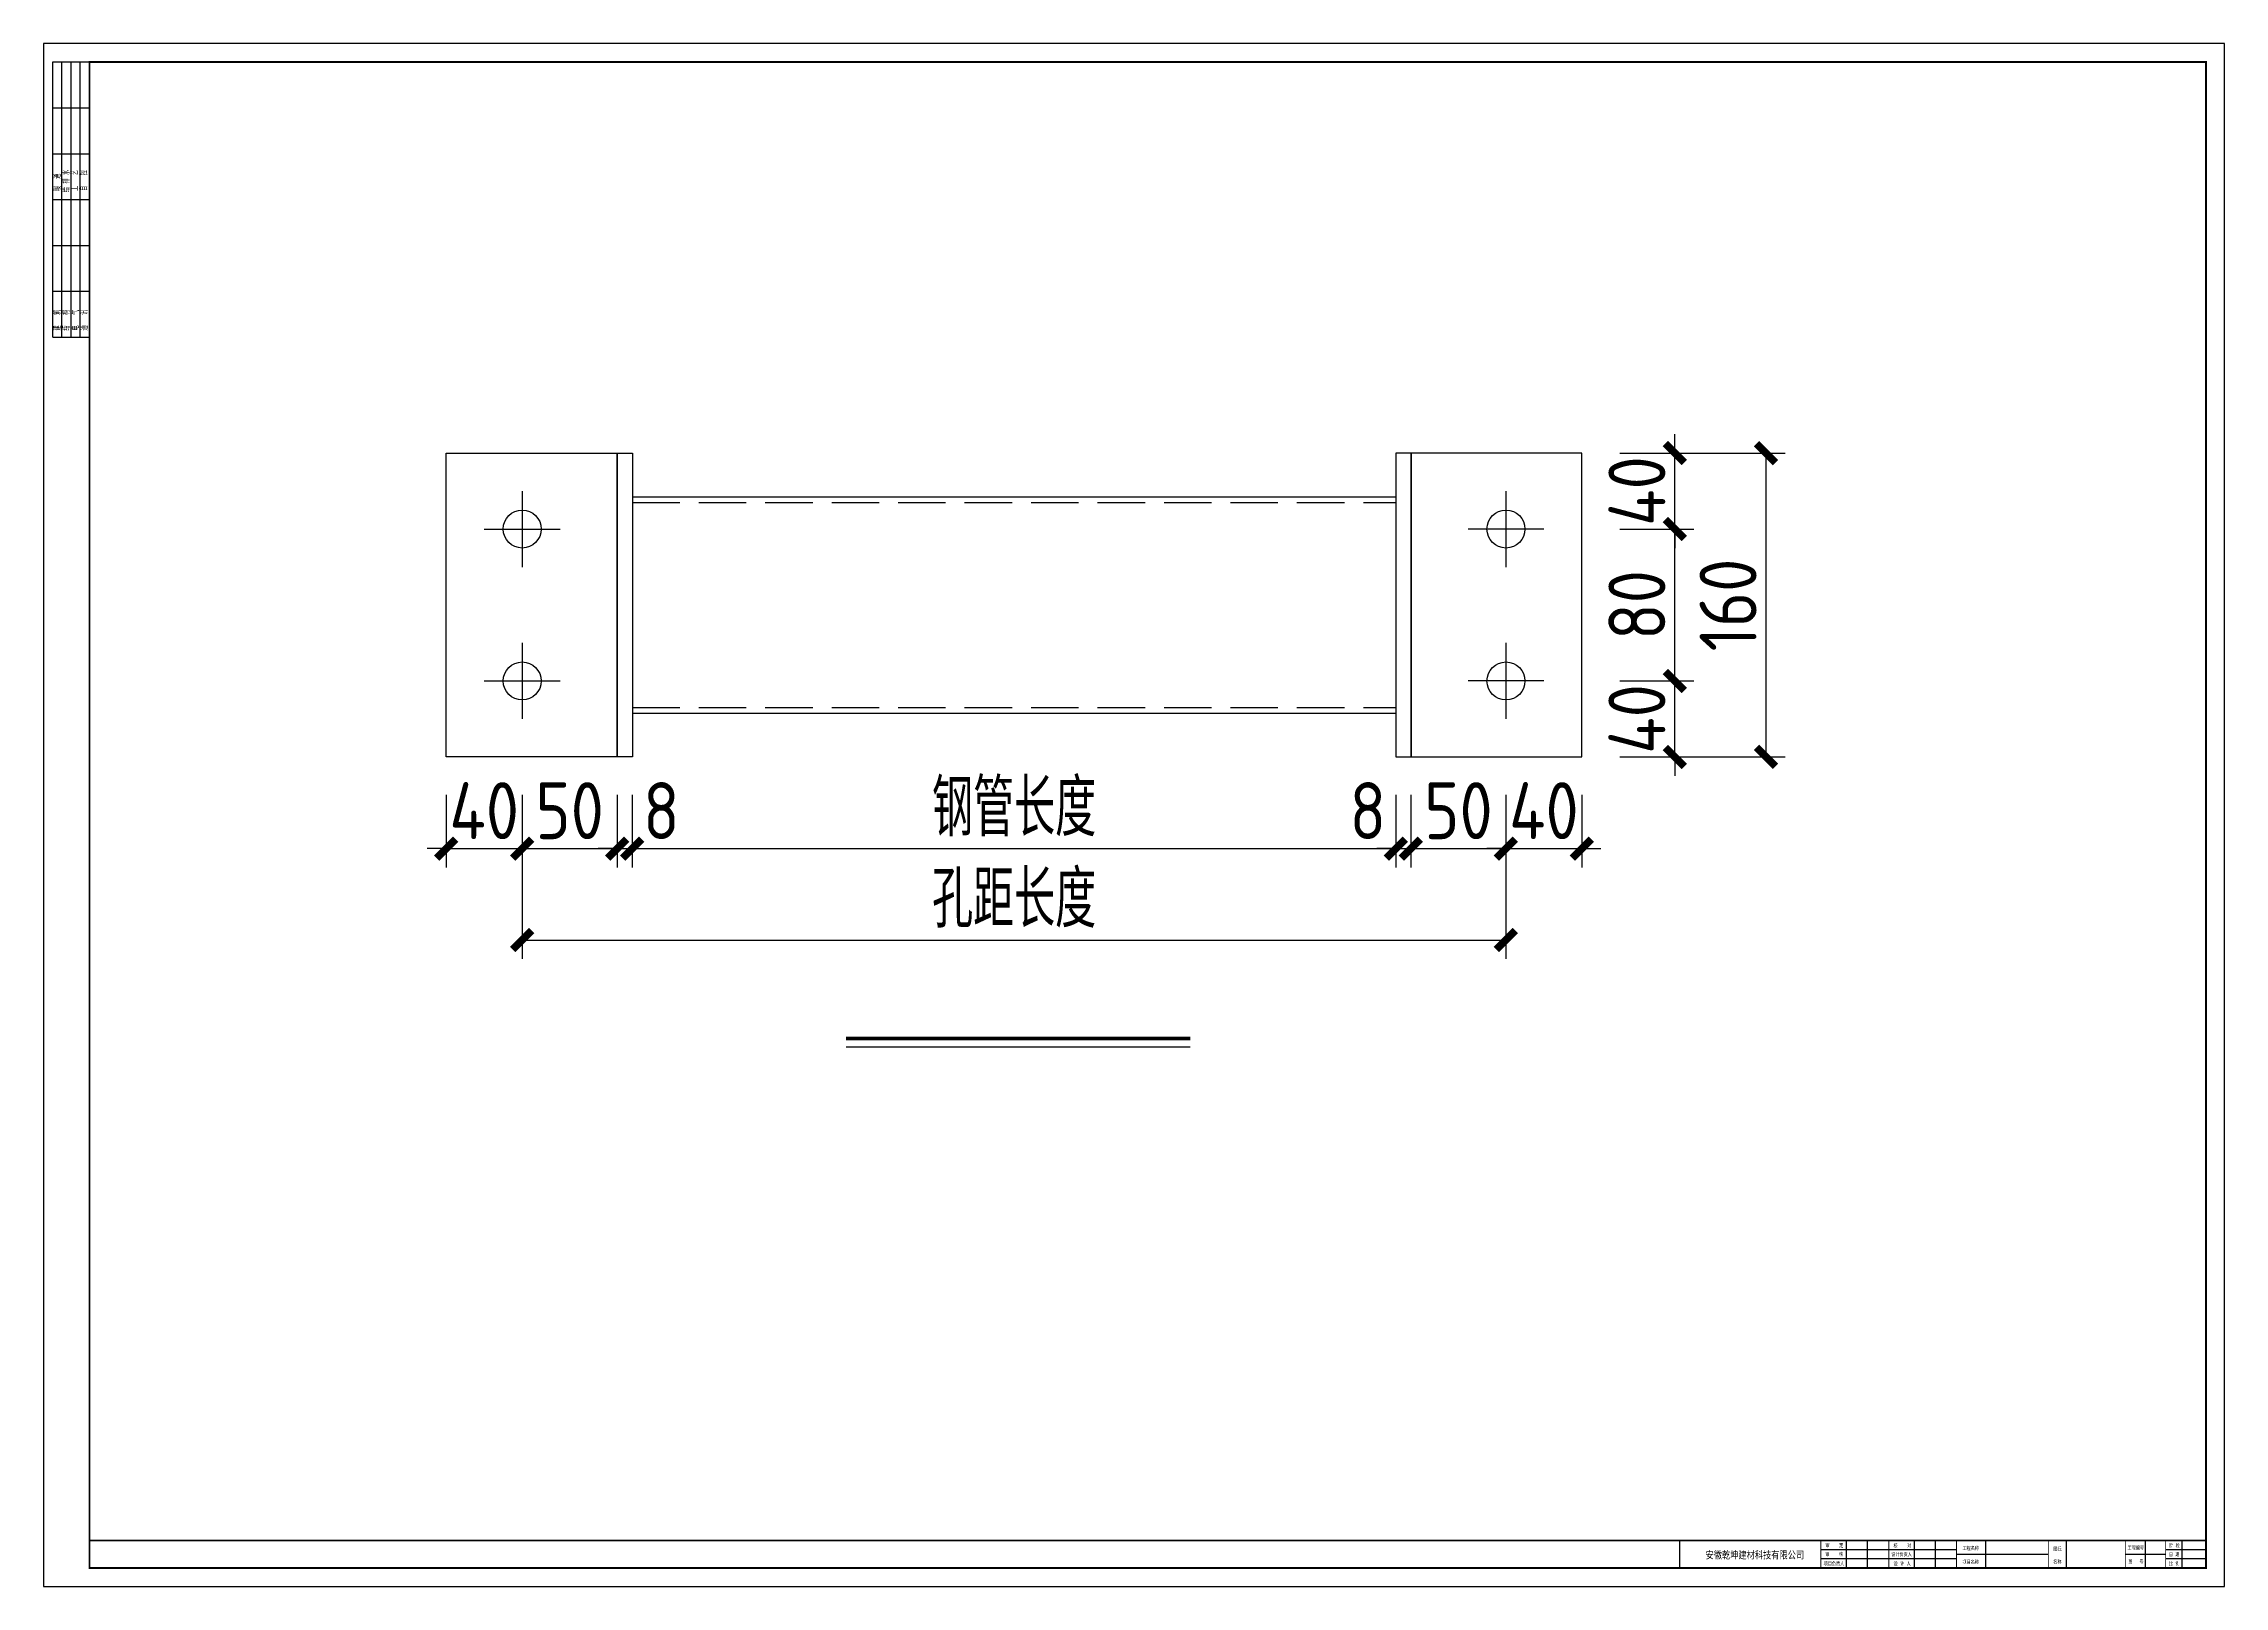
# Model space of a CAD drawing. Extents: x -196983 to 471790, y -783661 to 190401.
# Drawn here: x 75291 to 86776, y -236801 to -228677 of the extents above; entities that cross this region are included whole.
import ezdxf

# ---------------------------------------------------------------- set-up
doc = ezdxf.new("R2010")
doc.units = 0
doc.header["$LTSCALE"] = 1000
doc.header["$MEASUREMENT"] = 0
doc.linetypes.add('DASH', pattern=[0.35, 0.25, -0.1])
for name, color, linetype in [('_TCH_MASK', 7, 'Continuous'), ('AXIS', 3, 'Continuous'), ('PUB_TITLE', 4, 'Continuous')]:
    doc.layers.add(name, color=color, linetype=linetype)
doc.styles.get("Standard").update_dxf_attribs({"font": 'gbenor.shx', "bigfont": 'gbcbig.shx'})
doc.styles.add('图框', font='')
doc.styles.get('图框').set_extended_font_data('SimSun')
doc.dimstyles.get("Standard").update_dxf_attribs({"dimscale": 100, "dimtxt": 3.5, "dimasz": 1, "dimexe": 2.5, "dimexo": 3, "dimgap": 1.5, "dimtad": 1, "dimdec": 0, "dimzin": 0, "dimdsep": 46, "dimtxsty": 'Standard', "dimblk": 'ARCHTICK', "dimcen": 0.09, "dimadec": 0, "dimazin": 0, "dimtfac": 1, "dimtdec": 0, "dimtix": 1, "dimtmove": 2, "dimatfit": 3, "dimfxl": 1, "dimtolj": 1, "dimtzin": 0, "dimarcsym": 0})

msp = doc.modelspace()

# ---------------------------------------------------------------- blocks, each defined once
blk = doc.blocks.new('_ArchTick')
at = {"color": 0, "linetype": 'ByBlock', "const_width": 0.4}
blk.add_lwpolyline([(-0.5, -0.5), (0.5, 0.5)], dxfattribs=at)
blk = doc.blocks.new('*D1678')
at = {"layer": 'AXIS', "color": 0, "lineweight": -2}
for p, q in [((77411, -232633), (77411, -233016)), ((77811, -232633), (77811, -233016)), ((77411, -232916), (77311, -232916)), ((77411, -232916), (77811, -232916)), ((77811, -232916), (77911, -232916))]:
    blk.add_line(p, q, dxfattribs=at)
at = {"layer": 'Defpoints', "color": 0}
for p in [(77411, -232433), (77811, -232433), (77811, -232916)]:
    blk.add_point(p, dxfattribs=at)
at = {"layer": 'AXIS', "color": 0, "lineweight": -2, "xscale": 100, "yscale": 100, "zscale": 100}
blk.add_blockref('_ArchTick', (77411, -232916), dxfattribs=at)
at = {"layer": 'AXIS', "color": 0, "lineweight": -2, "xscale": 100, "yscale": 100, "zscale": 100, "rotation": 180}
blk.add_blockref('_ArchTick', (77811, -232916), dxfattribs=at)
at = {"layer": 'AXIS', "color": 0, "insert": (77611, -232716), "char_height": 300, "attachment_point": 5}
blk.add_mtext('\\A1;40', dxfattribs=at)
blk = doc.blocks.new('*D1679')
at = {"layer": 'AXIS', "color": 0, "lineweight": -2}
for p, q in [((77811, -232633), (77811, -233016)), ((78311, -232633), (78311, -233016)), ((77811, -232916), (78311, -232916))]:
    blk.add_line(p, q, dxfattribs=at)
at = {"layer": 'Defpoints', "color": 0}
for p in [(77811, -232433), (78311, -232433), (78311, -232916)]:
    blk.add_point(p, dxfattribs=at)
at = {"layer": 'AXIS', "color": 0, "lineweight": -2, "xscale": 100, "yscale": 100, "zscale": 100, "rotation": 180}
blk.add_blockref('_ArchTick', (77811, -232916), dxfattribs=at)
at = {"layer": 'AXIS', "color": 0, "lineweight": -2, "xscale": 100, "yscale": 100, "zscale": 100}
blk.add_blockref('_ArchTick', (78311, -232916), dxfattribs=at)
at = {"layer": 'AXIS', "color": 0, "insert": (78061, -232716), "char_height": 300, "attachment_point": 5}
blk.add_mtext('\\A1;50', dxfattribs=at)
blk = doc.blocks.new('*D1680')
at = {"layer": 'AXIS', "color": 0, "lineweight": -2}
for p, q in [((78311, -232633), (78311, -233016)), ((78391, -232633), (78391, -233016)), ((78311, -232916), (78211, -232916)), ((78311, -232916), (78391, -232916)), ((78391, -232916), (78491, -232916))]:
    blk.add_line(p, q, dxfattribs=at)
at = {"layer": 'Defpoints', "color": 0}
for p in [(78311, -232433), (78391, -232433), (78391, -232916)]:
    blk.add_point(p, dxfattribs=at)
at = {"layer": 'AXIS', "color": 0, "lineweight": -2, "xscale": 100, "yscale": 100, "zscale": 100}
blk.add_blockref('_ArchTick', (78311, -232916), dxfattribs=at)
at = {"layer": 'AXIS', "color": 0, "lineweight": -2, "xscale": 100, "yscale": 100, "zscale": 100, "rotation": 180}
blk.add_blockref('_ArchTick', (78391, -232916), dxfattribs=at)
at = {"layer": 'AXIS', "color": 0, "insert": (78544, -232716), "char_height": 300, "attachment_point": 5}
blk.add_mtext('\\A1;8', dxfattribs=at)
blk = doc.blocks.new('*D1681')
at = {"layer": 'AXIS', "color": 0, "lineweight": -2}
for p, q in [((78391, -232633), (78391, -233016)), ((82412, -232633), (82412, -233016)), ((78391, -232916), (82412, -232916))]:
    blk.add_line(p, q, dxfattribs=at)
at = {"layer": 'Defpoints', "color": 0}
for p in [(78391, -232433), (82412, -232433), (82412, -232916)]:
    blk.add_point(p, dxfattribs=at)
at = {"layer": 'AXIS', "color": 0, "lineweight": -2, "xscale": 100, "yscale": 100, "zscale": 100, "rotation": 180}
blk.add_blockref('_ArchTick', (78391, -232916), dxfattribs=at)
at = {"layer": 'AXIS', "color": 0, "lineweight": -2, "xscale": 100, "yscale": 100, "zscale": 100}
blk.add_blockref('_ArchTick', (82412, -232916), dxfattribs=at)
at = {"layer": 'AXIS', "color": 0, "insert": (80402, -232701), "char_height": 300, "attachment_point": 5}
blk.add_mtext('\\A1;钢管长度', dxfattribs=at)
blk = doc.blocks.new('*D1682')
at = {"layer": 'AXIS', "color": 0, "lineweight": -2}
for p, q in [((82412, -232633), (82412, -233016)), ((82492, -232633), (82492, -233016)), ((82412, -232916), (82312, -232916)), ((82412, -232916), (82492, -232916)), ((82492, -232916), (82592, -232916))]:
    blk.add_line(p, q, dxfattribs=at)
at = {"layer": 'Defpoints', "color": 0}
for p in [(82412, -232433), (82492, -232433), (82492, -232916)]:
    blk.add_point(p, dxfattribs=at)
at = {"layer": 'AXIS', "color": 0, "lineweight": -2, "xscale": 100, "yscale": 100, "zscale": 100}
blk.add_blockref('_ArchTick', (82412, -232916), dxfattribs=at)
at = {"layer": 'AXIS', "color": 0, "lineweight": -2, "xscale": 100, "yscale": 100, "zscale": 100, "rotation": 180}
blk.add_blockref('_ArchTick', (82492, -232916), dxfattribs=at)
at = {"layer": 'AXIS', "color": 0, "insert": (82265, -232716), "char_height": 300, "attachment_point": 5}
blk.add_mtext('\\A1;8', dxfattribs=at)
blk = doc.blocks.new('*D1683')
at = {"layer": 'AXIS', "color": 0, "lineweight": -2}
for p, q in [((82492, -232633), (82492, -233016)), ((82992, -232633), (82992, -233016)), ((82492, -232916), (82992, -232916))]:
    blk.add_line(p, q, dxfattribs=at)
at = {"layer": 'Defpoints', "color": 0}
for p in [(82492, -232433), (82992, -232433), (82992, -232916)]:
    blk.add_point(p, dxfattribs=at)
at = {"layer": 'AXIS', "color": 0, "lineweight": -2, "xscale": 100, "yscale": 100, "zscale": 100, "rotation": 180}
blk.add_blockref('_ArchTick', (82492, -232916), dxfattribs=at)
at = {"layer": 'AXIS', "color": 0, "lineweight": -2, "xscale": 100, "yscale": 100, "zscale": 100}
blk.add_blockref('_ArchTick', (82992, -232916), dxfattribs=at)
at = {"layer": 'AXIS', "color": 0, "insert": (82742, -232716), "char_height": 300, "attachment_point": 5}
blk.add_mtext('\\A1;50', dxfattribs=at)
blk = doc.blocks.new('*D1684')
at = {"layer": 'AXIS', "color": 0, "lineweight": -2}
for p, q in [((82992, -232633), (82992, -233016)), ((83392, -232633), (83392, -233016)), ((82992, -232916), (82892, -232916)), ((82992, -232916), (83392, -232916)), ((83392, -232916), (83492, -232916))]:
    blk.add_line(p, q, dxfattribs=at)
at = {"layer": 'Defpoints', "color": 0}
for p in [(82992, -232433), (83392, -232433), (83392, -232916)]:
    blk.add_point(p, dxfattribs=at)
at = {"layer": 'AXIS', "color": 0, "lineweight": -2, "xscale": 100, "yscale": 100, "zscale": 100}
blk.add_blockref('_ArchTick', (82992, -232916), dxfattribs=at)
at = {"layer": 'AXIS', "color": 0, "lineweight": -2, "xscale": 100, "yscale": 100, "zscale": 100, "rotation": 180}
blk.add_blockref('_ArchTick', (83392, -232916), dxfattribs=at)
at = {"layer": 'AXIS', "color": 0, "insert": (83192, -232716), "char_height": 300, "attachment_point": 5}
blk.add_mtext('\\A1;40', dxfattribs=at)
blk = doc.blocks.new('*D1676')
at = {"layer": 'AXIS', "color": 0, "lineweight": -2}
for p, q in [((77811, -232633), (77811, -233497)), ((82992, -232633), (82992, -233497)), ((77811, -233397), (82992, -233397))]:
    blk.add_line(p, q, dxfattribs=at)
at = {"layer": 'Defpoints', "color": 0}
for p in [(77811, -232433), (82992, -232433), (82992, -233397)]:
    blk.add_point(p, dxfattribs=at)
at = {"layer": 'AXIS', "color": 0, "lineweight": -2, "xscale": 100, "yscale": 100, "zscale": 100, "rotation": 180}
blk.add_blockref('_ArchTick', (77811, -233397), dxfattribs=at)
at = {"layer": 'AXIS', "color": 0, "lineweight": -2, "xscale": 100, "yscale": 100, "zscale": 100}
blk.add_blockref('_ArchTick', (82992, -233397), dxfattribs=at)
at = {"layer": 'AXIS', "color": 0, "insert": (80402, -233182), "char_height": 300, "attachment_point": 5}
blk.add_mtext('\\A1;孔距长度', dxfattribs=at)
blk = doc.blocks.new('*D1677')
at = {"layer": 'AXIS', "color": 0, "lineweight": -2}
for p, q in [((83882, -232033), (83882, -231933)), ((83592, -232033), (83982, -232033)), ((83882, -232433), (83882, -232033)), ((83592, -232433), (83982, -232433)), ((83882, -232433), (83882, -232533))]:
    blk.add_line(p, q, dxfattribs=at)
at = {"layer": 'Defpoints', "color": 0}
for p in [(83392, -232033), (83882, -232033), (83392, -232433)]:
    blk.add_point(p, dxfattribs=at)
at = {"layer": 'AXIS', "color": 0, "lineweight": -2, "xscale": 100, "yscale": 100, "zscale": 100}
for p, rotation in [((83882, -232033), 270), ((83882, -232433), 90)]:
    blk.add_blockref('_ArchTick', p, dxfattribs=dict(at, rotation=rotation))
at = {"layer": 'AXIS', "color": 0, "insert": (83682, -232233), "char_height": 300, "attachment_point": 5, "rotation": 90}
blk.add_mtext('\\A1;40', dxfattribs=at)
blk = doc.blocks.new('*D1685')
at = {"layer": 'AXIS', "color": 0, "lineweight": -2}
for p, q in [((83592, -231233), (83982, -231233)), ((83882, -232033), (83882, -231233)), ((83592, -232033), (83982, -232033))]:
    blk.add_line(p, q, dxfattribs=at)
at = {"layer": 'Defpoints', "color": 0}
for p in [(83392, -231233), (83882, -231233), (83392, -232033)]:
    blk.add_point(p, dxfattribs=at)
at = {"layer": 'AXIS', "color": 0, "lineweight": -2, "xscale": 100, "yscale": 100, "zscale": 100}
for p, rotation in [((83882, -231233), 90), ((83882, -232033), 270)]:
    blk.add_blockref('_ArchTick', p, dxfattribs=dict(at, rotation=rotation))
at = {"layer": 'AXIS', "color": 0, "insert": (83682, -231633), "char_height": 300, "attachment_point": 5, "rotation": 90}
blk.add_mtext('\\A1;80', dxfattribs=at)
blk = doc.blocks.new('*D1686')
at = {"layer": 'AXIS', "color": 0, "lineweight": -2}
for p, q in [((83882, -230833), (83882, -230733)), ((83592, -230833), (83982, -230833)), ((83882, -231233), (83882, -230833)), ((83592, -231233), (83982, -231233)), ((83882, -231233), (83882, -231333))]:
    blk.add_line(p, q, dxfattribs=at)
at = {"layer": 'Defpoints', "color": 0}
for p in [(83392, -230833), (83882, -230833), (83392, -231233)]:
    blk.add_point(p, dxfattribs=at)
at = {"layer": 'AXIS', "color": 0, "lineweight": -2, "xscale": 100, "yscale": 100, "zscale": 100}
for p, rotation in [((83882, -230833), 270), ((83882, -231233), 90)]:
    blk.add_blockref('_ArchTick', p, dxfattribs=dict(at, rotation=rotation))
at = {"layer": 'AXIS', "color": 0, "insert": (83682, -231033), "char_height": 300, "attachment_point": 5, "rotation": 90}
blk.add_mtext('\\A1;40', dxfattribs=at)
blk = doc.blocks.new('*D1687')
at = {"layer": 'AXIS', "color": 0, "lineweight": -2}
for p, q in [((83592, -230833), (84462, -230833)), ((84362, -232433), (84362, -230833)), ((83592, -232433), (84462, -232433))]:
    blk.add_line(p, q, dxfattribs=at)
at = {"layer": 'Defpoints', "color": 0}
for p in [(83392, -230833), (84362, -230833), (83392, -232433)]:
    blk.add_point(p, dxfattribs=at)
at = {"layer": 'AXIS', "color": 0, "lineweight": -2, "xscale": 100, "yscale": 100, "zscale": 100}
for p, rotation in [((84362, -230833), 90), ((84362, -232433), 270)]:
    blk.add_blockref('_ArchTick', p, dxfattribs=dict(at, rotation=rotation))
at = {"layer": 'AXIS', "color": 0, "insert": (84162, -231633), "char_height": 300, "attachment_point": 5, "rotation": 90}
blk.add_mtext('\\A1;160', dxfattribs=at)
blk = doc.blocks.new('$titleblk$00000095')
for p, q in [((-150, 20), (-150, 0)), ((-150, 20), (0, 20)), ((-150, 15), (-75, 15)), ((-125, 20), (-125, 0)), ((-100, 20), (-100, 0)), ((-75, 20), (-75, 0)), ((-75, 20), (-75, 0)), ((-75, 15), (0, 15)), ((-50, 20), (-50, 0)), ((-25, 20), (-25, 0)), ((0, 20), (0, 0)), ((-150, 10), (-75, 10)), ((-150, 5), (-75, 5)), ((-75, 10), (0, 10)), ((-75, 5), (0, 5))]:
    blk.add_line(p, q)
at = {"width": 0.8}
for s, p in [('建   筑', (-146.4, 15.6)), ('结   构', (-146.4, 10.9)), ('给 排 水', (-71, 10.9)), ('暖  通', (-70.3, 15.7)), ('通   讯', (-146.4, 0.9)), ('电   气', (-146.4, 5.6)), ('工   艺', (-70.3, 6.1)), ('自   控', (-70.3, 1.2))]:
    blk.add_text(s, height=3.51, dxfattribs=at).set_placement(p)
blk = doc.blocks.new('新块')
for p, q in [((-8240, 400), (-8240, 1000)), ((-7780, 400), (-7780, 1000)), ((-6760, 400), (-6760, 1000)), ((-6300, 400), (-6300, 1000)), ((-5200, 400), (-5200, 1000)), ((-3440, 400), (-3440, 1000)), ((-1720, 400), (-1720, 1000)), ((-920, 400), (-920, 1000)), ((-400, 400), (-400, 1000)), ((-5840, 800), (-8800, 800)), ((-5840, 600), (-8800, 600)), ((-5840, 700), (-3840, 700)), ((-2160, 700), (-1280, 700)), ((-400, 800), (-1280, 800)), ((-400, 600), (-1280, 600))]:
    blk.add_line(p, q)
for points, const_width in [([(-11880, 400), (-11880, 1000), (-400, 1000)], 32), ([(-8800, 400), (-8800, 1000)], 20), ([(-7320, 400), (-7320, 1000)], 20), ([(-5840, 400), (-5840, 1000)], 20), ([(-3840, 400), (-3840, 1000)], 20), ([(-2160, 400), (-2160, 1000)], 20), ([(-1280, 400), (-1280, 1000)], 20)]:
    blk.add_lwpolyline(points, dxfattribs=dict(const_width=const_width))
at = {"layer": 'PUB_TITLE'}
blk.add_lwpolyline([(-47560, 0), (0, 0), (0, 33640), (-47560, 33640)], close=True, dxfattribs=at)
at = {"layer": 'PUB_TITLE', "const_width": 40}
blk.add_lwpolyline([(-46560, 400), (-400, 400), (-400, 33240), (-46560, 33240)], close=True, dxfattribs=at)
at = {"layer": 'PUB_TITLE', "const_width": 32}
blk.add_lwpolyline([(-400, 1000), (-46560, 1000)], dxfattribs=at)
at = {"layer": 'PUB_TITLE', "xscale": 40, "yscale": 40, "zscale": 40, "rotation": 90}
blk.add_blockref('$titleblk$00000095', (-46560, 33240), dxfattribs=at)
at = {"style": '图框', "width": 0.8}
for s, height, p in [('安徽乾坤建材科技有限公司', 160, (-11315, 604)), ('项目负责人', 80, (-8739, 457)), ('审    核', 80, (-8702, 659)), ('审    定', 80, (-8701, 854)), ('设计负责人', 80, (-7265, 659)), ('校    对', 80, (-7217, 851)), ('设 计 人', 80, (-7213, 457)), ('项目名称', 80, (-5712, 494)), ('工程名称', 80, (-5712, 794)), ('名称', 80, (-3732, 498)), ('图纸', 80, (-3732, 778)), ('工程编号', 80, (-2112, 803)), ('图   号', 80, (-2098, 504)), ('比 例', 80, (-1211, 457)), ('阶 段', 80, (-1205, 851)), ('日 期', 80, (-1212, 659))]:
    blk.add_text(s, height=height, dxfattribs=at).set_placement(p)
for tag, p in [('审定人', (-8147, 838)), ('校对', (-6621, 837)), ('阶段', (-810, 832)), ('项目负责人', (-8228, 444)), ('审核人', (-8147, 641)), ('设计负责人', (-6745, 649)), ('设计人', (-6659, 447)), ('项目名称', (-5026, 479)), ('工程名称', (-5026, 781)), ('图名', (-3347, 649)), ('图号', (-1657, 502)), ('日期', (-905, 632)), ('比例', (-810, 446))]:
    blk.add_attdef(tag, p, '', height=120)

# ---------------------------------------------------------------- dimensions: what is measured, and where the dimension line sits
at = {"layer": 'AXIS', "color": 4}
for base, p1, p2, picture, middle in [((83881.6, -230832.9), (83392.4, -231232.9), (83392.4, -230832.9), '*D1686', (83681.6, -231032.9)), ((84362.2, -230832.9), (83392.4, -232432.9), (83392.4, -230832.9), '*D1687', (84162.2, -231632.9)), ((83881.6, -231232.9), (83392.4, -232032.9), (83392.4, -231232.9), '*D1685', (83681.6, -231632.9)), ((83881.6, -232032.9), (83392.4, -232432.9), (83392.4, -232032.9), '*D1677', (83681.6, -232232.9))]:
    dim = msp.add_linear_dim(base=base, p1=p1, p2=p2, angle=90, dimstyle='Standard', override={"dimtxt": 3, "dimexe": 1, "dimexo": 2, "dimgap": 0.5, "dimlfac": 0.1}, dxfattribs=at)
    dim.commit()
    dim.dimension.update_dxf_attribs({"geometry": picture, "text_midpoint": middle})
for base, p1, p2, picture, middle in [((77811.4, -232915.6), (77411.4, -232432.9), (77811.4, -232432.9), '*D1678', (77611.4, -232715.6)), ((78311.4, -232915.6), (77811.4, -232432.9), (78311.4, -232432.9), '*D1679', (78061.4, -232715.6)), ((82992.4, -232915.6), (82492.4, -232432.9), (82992.4, -232432.9), '*D1683', (82742.4, -232715.6)), ((83392.4, -232915.6), (82992.4, -232432.9), (83392.4, -232432.9), '*D1684', (83192.4, -232715.6))]:
    dim = msp.add_linear_dim(base=base, p1=p1, p2=p2, dimstyle='Standard', override={"dimtxt": 3, "dimexe": 1, "dimexo": 2, "dimgap": 0.5, "dimlfac": 0.1}, dxfattribs=at)
    dim.commit()
    dim.dimension.update_dxf_attribs({"geometry": picture, "text_midpoint": middle})
for base, p1, p2, text, picture, middle in [((82992.4, -233397.3), (77811.4, -232432.9), (82992.4, -232432.9), '孔距长度', '*D1676', (80401.9, -233182.4)), ((82412.4, -232915.6), (78391.4, -232432.9), (82412.4, -232432.9), '钢管长度', '*D1681', (80401.9, -232700.7))]:
    dim = msp.add_linear_dim(base=base, p1=p1, p2=p2, text=text, dimstyle='Standard', override={"dimtxt": 3, "dimexe": 1, "dimexo": 2, "dimgap": 0.5, "dimlfac": 0.1}, dxfattribs=at)
    dim.commit()
    dim.dimension.update_dxf_attribs({"geometry": picture, "text_midpoint": middle})
for base, p1, p2, picture, middle in [((78391.4, -232915.6), (78311.4, -232432.9), (78391.4, -232432.9), '*D1680', (78544.5, -232715.6)), ((82492.4, -232915.6), (82412.4, -232432.9), (82492.4, -232432.9), '*D1682', (82264.6, -232715.6))]:
    dim = msp.add_linear_dim(base=base, p1=p1, p2=p2, dimstyle='Standard', override={"dimtxt": 3, "dimexe": 1, "dimexo": 2, "dimgap": 0.5, "dimlfac": 0.1}, dxfattribs=at)
    dim.commit()
    dim.dimension.update_dxf_attribs({"geometry": picture, "text_midpoint": middle, "dimtype": 160})

# ---------------------------------------------------------------- linework, layer by layer
at = {"color": 1}
for p, q in [((77411.4, -230832.9), (78311.4, -230832.9)), ((77411.4, -232432.9), (77411.4, -230832.9)), ((78311.4, -230832.9), (78311.4, -232432.9)), ((83392.4, -230832.9), (82492.4, -230832.9)), ((82492.4, -230832.9), (82492.4, -232432.9)), ((83392.4, -232432.9), (83392.4, -230832.9)), ((78391.4, -231062.9), (82412.4, -231062.9)), ((78391.4, -232202.9), (82412.4, -232202.9)), ((78311.4, -232432.9), (77411.4, -232432.9)), ((82492.4, -232432.9), (83392.4, -232432.9))]:
    msp.add_line(p, q, dxfattribs=at)
at = {"color": 6}
for p, q in [((77811.4, -231032.9), (77811.4, -231432.9)), ((82992.4, -231032.9), (82992.4, -231432.9)), ((77611.4, -231232.9), (78011.4, -231232.9)), ((83192.4, -231232.9), (82792.4, -231232.9)), ((77811.4, -231832.9), (77811.4, -232232.9)), ((82992.4, -231832.9), (82992.4, -232232.9)), ((77611.4, -232032.9), (78011.4, -232032.9)), ((83192.4, -232032.9), (82792.4, -232032.9))]:
    msp.add_line(p, q, dxfattribs=at)
at = {"color": 1, "linetype": 'DASH'}
for p, q in [((78391.4, -231092.9), (82412.4, -231092.9)), ((78391.4, -232172.9), (82412.4, -232172.9))]:
    msp.add_line(p, q, dxfattribs=at)
at = {"color": 1}
for points in [[(78311.4, -230832.9), (78391.4, -230832.9), (78391.4, -232432.9), (78311.4, -232432.9)], [(82492.4, -230832.9), (82412.4, -230832.9), (82412.4, -232432.9), (82492.4, -232432.9)]]:
    msp.add_lwpolyline(points, close=True, dxfattribs=at)
at = {"color": 6}
for centre in [(77811.4, -231232.9), (82992.4, -231232.9), (77811.4, -232032.9), (82992.4, -232032.9)]:
    msp.add_circle(centre, 100, dxfattribs=at)
at = {"layer": 'AXIS', "color": 4}
msp.add_line((81329.4, -233960.7), (79517, -233960.7), dxfattribs=at)
at = {"layer": 'AXIS', "color": 4, "const_width": 20}
msp.add_lwpolyline([(79517, -233915.3), (81329.4, -233915.3)], dxfattribs=at)

# ---------------------------------------------------------------- block references
at = {"layer": '_TCH_MASK', "color": 0, "lineweight": 15, "xscale": 0.2414909666404128, "yscale": 0.2414909665822051, "zscale": 0.2414909666080561}
msp.add_blockref('新块', (86776, -236800.6), dxfattribs=at)

msp.set_redraw_order([(e.dxf.handle, doc.entitydb.next_handle()) for e in msp.query("TEXT MTEXT ATTDEF DIMENSION ARC_DIMENSION")])  # texts and dimensions are drawn at this point

doc.saveas('drawing.dxf')
